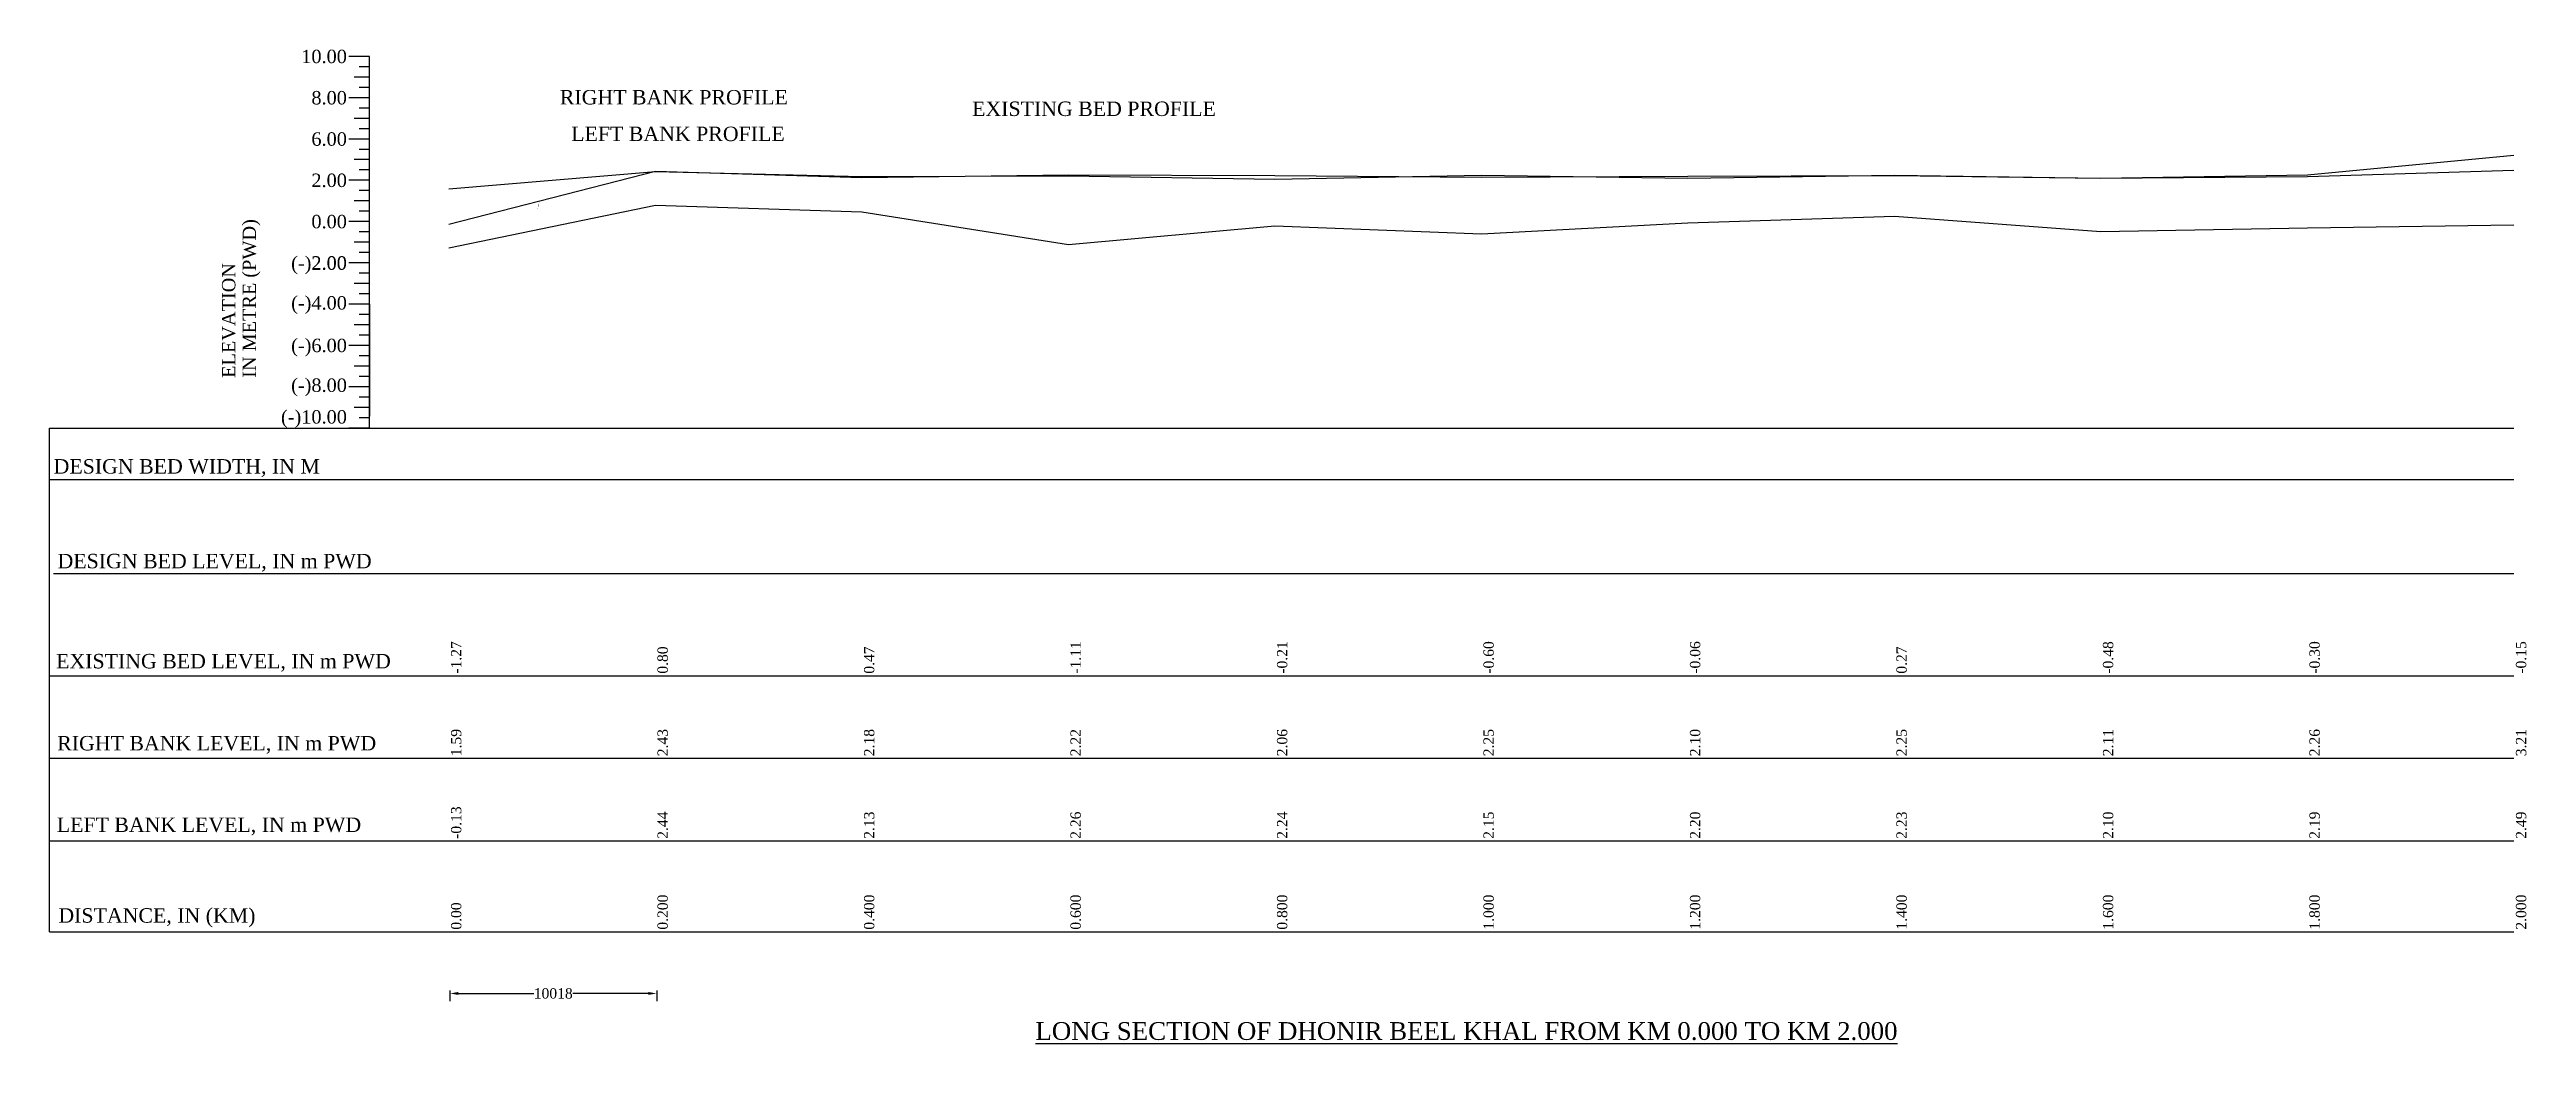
# Model space of a CAD drawing. Header units: metres. Extents: x -148477 to 168932, y -55673 to -2736.
# Drawn here: x -65868.9 to -65748.9, y -21774.2 to -21726.1 of the extents above; entities that cross this region are included whole.
import ezdxf
from ezdxf.enums import TextEntityAlignment as Align

# ---------------------------------------------------------------- set-up
doc = ezdxf.new("R2010")
doc.units = ezdxf.units.M
doc.styles.add('liza', font='times.ttf', dxfattribs={"height": 2})
doc.styles.get("Standard").update_dxf_attribs({"font": 'times.ttf'})
doc.dimstyles.get("Standard").update_dxf_attribs({"dimtxt": 0.5, "dimasz": 0.4075, "dimexe": 0.364, "dimexo": 0.219, "dimgap": 0.09, "dimtad": 0, "dimdec": 0, "dimlfac": 1000, "dimzin": 0, "dimdsep": 46, "dimtxsty": 'Standard', "dimcen": 0.09, "dimadec": 0, "dimazin": 0, "dimtfac": 1, "dimtdec": 0, "dimtofl": 0, "dimtmove": 0, "dimatfit": 3, "dimfxl": 1, "dimtolj": 1, "dimtzin": 0, "dimarcsym": 0})

msp = doc.modelspace()

# ---------------------------------------------------------------- texts
at = {"color": 0, "lineweight": 30}
for s, p in [('10.00', (-65854.4832, -21726.7554)), ('8.00', (-65854.4832, -21728.7554)), ('6.00', (-65854.4832, -21730.7554)), ('2.00', (-65854.4832, -21732.7554)), ('0.00', (-65854.4832, -21734.7554)), ('(-)2.00', (-65854.4832, -21736.7686)), ('2.00', (-65854.4832, -21736.7554)), ('(-)4.00', (-65854.4832, -21738.6936)), ('(-)6.00', (-65854.4832, -21740.7554)), ('(-)8.00', (-65854.4832, -21742.6804)), ('(-)10.00', (-65854.4832, -21744.2148))]:
    msp.add_text(s, height=0.65, dxfattribs=at).set_placement(p, align=Align.RIGHT)
for s, p in [('IN METRE (PWD)', (-65858.8832, -21742.0004)), ('ELEVATION', (-65859.8832, -21742.0004))]:
    msp.add_text(s, height=0.65, rotation=90, dxfattribs=at).set_placement(p)
at = {"color": 3, "lineweight": 30, "insert": (-65844.1706, -21728.0564), "char_height": 0.7, "attachment_point": 1}
msp.add_mtext('RIGHT BANK PROFILE', dxfattribs=at)
at = {"color": 2, "lineweight": 30, "insert": (-65824.2056, -21728.6145), "char_height": 0.7, "attachment_point": 1}
msp.add_mtext('EXISTING BED PROFILE', dxfattribs=at)
at = {"color": 6, "lineweight": 30, "insert": (-65843.6184, -21729.8302), "char_height": 0.7, "attachment_point": 1}
msp.add_mtext('LEFT BANK PROFILE', dxfattribs=at)
at = {"color": 0, "lineweight": 30, "char_height": 0.7, "attachment_point": 1}
for s, insert in [('DESIGN BED WIDTH, IN M', (-65868.6854, -21745.9363)), ('DESIGN BED LEVEL, IN m PWD', (-65868.4947, -21750.5247)), ('EXISTING BED LEVEL, IN m PWD', (-65868.5654, -21755.3733)), ('RIGHT BANK LEVEL, IN m PWD', (-65868.5105, -21759.3483)), ('LEFT BANK LEVEL, IN m PWD', (-65868.5334, -21763.298)), ('DISTANCE, IN (KM)', (-65868.4551, -21767.6911))]:
    msp.add_mtext(s, dxfattribs=dict(at, insert=insert))
at = {"color": 6, "linetype": 'Continuous', "lineweight": -3, "ltscale": 0.5, "char_height": 0.5, "width": 2.15, "attachment_point": 1, "rotation": 90, "style": 'liza'}
for s, insert in [('-1.27', (-65849.4404, -21756.3304)), ('-0.06', (-65789.4404, -21756.3304)), ('0.80', (-65839.4404, -21756.3304)), ('0.47', (-65829.4404, -21756.3304)), ('-1.11', (-65819.4404, -21756.3304)), ('-0.21', (-65809.4404, -21756.3304)), ('-0.60', (-65799.4404, -21756.3304)), ('0.27', (-65779.4404, -21756.3304)), ('-0.48', (-65769.4404, -21756.3304)), ('-0.30', (-65759.4404, -21756.3304)), ('-0.15', (-65749.4404, -21756.3304)), ('1.59', (-65849.4404, -21760.3304)), ('2.43', (-65839.4404, -21760.3304)), ('2.18', (-65829.4404, -21760.3304)), ('2.22', (-65819.4404, -21760.3304)), ('2.06', (-65809.4404, -21760.3304)), ('2.25', (-65799.4404, -21760.3304)), ('2.10', (-65789.4404, -21760.3304)), ('2.25', (-65779.4404, -21760.3304)), ('2.11', (-65769.4404, -21760.3304)), ('2.26', (-65759.4404, -21760.3304)), ('3.21', (-65749.4404, -21760.3304)), ('-0.13', (-65849.4404, -21764.3304)), ('2.44', (-65839.4404, -21764.3304)), ('2.13', (-65829.4404, -21764.3304)), ('2.26', (-65819.4404, -21764.3304)), ('2.24', (-65809.4404, -21764.3304)), ('2.15', (-65799.4404, -21764.3304)), ('2.20', (-65789.4404, -21764.3304)), ('2.23', (-65779.4404, -21764.3304)), ('2.10', (-65769.4404, -21764.3304)), ('2.19', (-65759.4404, -21764.3304)), ('2.49', (-65749.4404, -21764.3304)), ('0.00', (-65849.4404, -21768.7304)), ('0.200', (-65839.4404, -21768.7304)), ('0.400', (-65829.4404, -21768.7304)), ('0.600', (-65819.4404, -21768.7304)), ('0.800', (-65809.4404, -21768.7304)), ('1.000', (-65799.4404, -21768.7304)), ('1.200', (-65789.4404, -21768.7304)), ('1.400', (-65779.4404, -21768.7304)), ('1.600', (-65769.4404, -21768.7304)), ('1.800', (-65759.4404, -21768.7304)), ('2.000', (-65749.4404, -21768.7304))]:
    msp.add_mtext(s, dxfattribs=dict(at, insert=insert))
at = {"color": 0, "linetype": 'ByBlock', "lineweight": 30, "insert": (-65821.1385, -21773.2094), "char_height": 0.861585, "width": 43.932388, "attachment_point": 1}
msp.add_mtext('\\pi-861.6,l861.6,t3.705e+004;{\\LLONG SECTION OF DHONIR BEEL KHAL FROM KM 0.000 TO KM 2.000}', dxfattribs=at)

# ---------------------------------------------------------------- blocks, each defined once
blk = doc.blocks.new('*D382')
at = {"color": 0, "lineweight": -2, "ltscale": 0.5}
for p, q in [((-65849.49, -21771.67), (-65849.49, -21772.19)), ((-65849.09, -21771.82), (-65845.43, -21771.82)), ((-65839.88, -21771.82), (-65843.54, -21771.82)), ((-65839.48, -21771.67), (-65839.48, -21772.19))]:
    blk.add_line(p, q, dxfattribs=at)
at = {"color": 0, "linetype": 'Continuous', "lineweight": -3, "ltscale": 0.5}
for points in [[(-65849.09, -21771.75), (-65849.09, -21771.89), (-65849.49, -21771.82)], [(-65839.88, -21771.75), (-65839.88, -21771.89), (-65839.48, -21771.82)]]:
    blk.add_solid(points, dxfattribs=at)
at = {"layer": 'Defpoints', "color": 0, "linetype": 'Continuous', "lineweight": -3, "ltscale": 0.5}
for p in [(-65849.49, -21768.76), (-65839.48, -21768.76), (-65839.48, -21771.82)]:
    blk.add_point(p, dxfattribs=at)
at = {"color": 0, "linetype": 'Continuous', "lineweight": -3, "ltscale": 0.5, "insert": (-65844.49, -21771.82), "char_height": 0.5, "attachment_point": 5}
blk.add_mtext('\\A1;10018', dxfattribs=at)

# ---------------------------------------------------------------- dimensions: what is measured, and where the dimension line sits
at = {"color": 3, "linetype": 'Continuous', "lineweight": -3, "ltscale": 0.5}
dim = msp.add_linear_dim(base=(-65839.4769, -21771.8213), p1=(-65849.4947, -21768.7576), p2=(-65839.4769, -21768.7576), dimstyle='Standard', override={"dimfxl": 0.15, "dimfxlon": 1}, dxfattribs=at)
dim.commit()
dim.dimension.update_dxf_attribs({"geometry": '*D382', "text_midpoint": (-65844.4858, -21771.8213)})

# ---------------------------------------------------------------- linework, layer by layer
at = {"color": 0, "lineweight": 30}
for p, q in [((-65853.3832, -21726.4304), (-65854.3832, -21726.4304)), ((-65853.3832, -21726.9304), (-65853.8832, -21726.9304)), ((-65853.3832, -21744.4304), (-65853.3832, -21726.4304)), ((-65853.3832, -21727.4304), (-65854.1332, -21727.4304)), ((-65853.3832, -21727.9304), (-65853.8832, -21727.9304)), ((-65853.3832, -21728.4304), (-65854.3832, -21728.4304)), ((-65853.3832, -21728.4304), (-65854.3832, -21728.4304)), ((-65853.3832, -21728.4304), (-65854.3832, -21728.4304)), ((-65853.3832, -21729.4304), (-65854.1332, -21729.4304)), ((-65853.3832, -21728.9304), (-65853.8832, -21728.9304)), ((-65853.3832, -21730.4304), (-65854.3832, -21730.4304)), ((-65853.3832, -21730.4304), (-65854.3832, -21730.4304)), ((-65853.3832, -21729.9304), (-65853.8832, -21729.9304)), ((-65853.3832, -21731.4304), (-65854.1332, -21731.4304)), ((-65853.3832, -21731.4304), (-65854.1332, -21731.4304)), ((-65853.3832, -21730.9304), (-65853.8832, -21730.9304)), ((-65853.3832, -21730.9304), (-65853.8832, -21730.9304)), ((-65853.3832, -21731.9304), (-65853.8832, -21731.9304)), ((-65853.3832, -21732.4304), (-65854.3832, -21732.4304)), ((-65853.3832, -21732.9304), (-65853.8832, -21732.9304)), ((-65853.3832, -21733.4304), (-65854.1332, -21733.4304)), ((-65853.3832, -21733.9304), (-65853.8832, -21733.9304)), ((-65853.3832, -21734.4304), (-65854.3832, -21734.4304)), ((-65853.3832, -21735.4304), (-65854.1332, -21735.4304)), ((-65853.3832, -21734.9304), (-65853.8832, -21734.9304)), ((-65853.3832, -21736.4304), (-65854.3832, -21736.4304)), ((-65853.3832, -21735.9304), (-65853.8832, -21735.9304)), ((-65853.3832, -21737.4304), (-65854.1332, -21737.4304)), ((-65853.3832, -21736.9304), (-65853.8832, -21736.9304)), ((-65853.3832, -21737.9304), (-65853.8832, -21737.9304)), ((-65853.3832, -21738.4304), (-65854.3832, -21738.4304)), ((-65853.3832, -21738.9304), (-65853.8832, -21738.9304)), ((-65853.3832, -21739.4304), (-65854.1332, -21739.4304)), ((-65853.3832, -21739.9304), (-65853.8832, -21739.9304)), ((-65853.3832, -21740.4304), (-65854.3832, -21740.4304)), ((-65853.3832, -21741.4304), (-65854.1332, -21741.4304)), ((-65853.3832, -21740.9304), (-65853.8832, -21740.9304)), ((-65853.3832, -21742.4304), (-65854.3832, -21742.4304)), ((-65853.3832, -21741.9304), (-65853.8832, -21741.9304)), ((-65853.3832, -21743.4304), (-65854.1332, -21743.4304)), ((-65853.3832, -21742.9304), (-65853.8832, -21742.9304)), ((-65853.3832, -21743.9304), (-65853.8832, -21743.9304)), ((-65868.8832, -21744.4304), (-65749.5462, -21744.4304)), ((-65853.3832, -21744.4304), (-65854.3832, -21744.4304)), ((-65868.8832, -21746.9251), (-65749.5462, -21746.9251)), ((-65868.6889, -21751.4776), (-65749.5462, -21751.4776)), ((-65868.8832, -21768.8304), (-65749.5462, -21768.8304))]:
    msp.add_line(p, q, dxfattribs=at)
at = {"lineweight": 30}
for p, q in [((-65853.3832, -21738.4304), (-65853.3832, -21743.8604)), ((-65868.8832, -21768.8304), (-65868.8832, -21744.4304)), ((-65868.8832, -21756.4304), (-65749.5462, -21756.4304)), ((-65868.8832, -21760.4304), (-65749.5462, -21760.4304)), ((-65868.8832, -21764.4304), (-65749.5462, -21764.4304))]:
    msp.add_line(p, q, dxfattribs=at)
at = {"color": 3, "lineweight": 30}
msp.add_lwpolyline([(-65844.3498, -21728.4387, 0, 0, 0), (-65845.5061, -21728.4449, 0, 0, 0), (-65846.1256, -21731.4361, 0.2996, 0, 0), (-65846.3548, -21732.5715, 0, 0, 0)], format="xyseb", dxfattribs=at)
at = {"color": 2, "lineweight": 30}
msp.add_lwpolyline([(-65824.3372, -21729.0299, 0, 0, 0), (-65825.2092, -21729.0107, 0, 0, 0), (-65826.1848, -21733.1404, 0.2996, 0, 0), (-65826.4783, -21734.3897, 0, 0, 0)], format="xyseb", dxfattribs=at)
at = {"color": 6, "lineweight": 30}
msp.add_lwpolyline([(-65843.6832, -21730.2064, 0, 0, 0), (-65844.3883, -21730.206, 0, 0, 0), (-65844.9426, -21732.5557, 0.2996, 0, 0), (-65845.2194, -21733.6377, 0, 0, 0)], format="xyseb", dxfattribs=at)
at = {"color": 3, "linetype": 'Continuous', "lineweight": -3, "ltscale": 0.5}
msp.add_lwpolyline([(-65849.5404, -21732.8404), (-65839.5404, -21732.0034), (-65829.5404, -21732.2504), (-65819.5404, -21732.2104), (-65809.5404, -21732.3704), (-65799.5404, -21732.1804), (-65789.5404, -21732.3344), (-65779.5404, -21732.1824), (-65769.5404, -21732.3214), (-65759.5404, -21732.1704), (-65749.5404, -21731.2204)], dxfattribs=at)
at = {"color": 6, "linetype": 'Continuous', "lineweight": -3, "ltscale": 0.5}
msp.add_lwpolyline([(-65849.5404, -21734.5564), (-65839.5404, -21731.9934), (-65829.5404, -21732.3004), (-65819.5404, -21732.1704), (-65809.5404, -21732.1904), (-65799.5404, -21732.2804), (-65789.5404, -21732.2304), (-65779.5404, -21732.2004), (-65769.5404, -21732.3314), (-65759.5404, -21732.2404), (-65749.5404, -21731.9404)], dxfattribs=at)
at = {"color": 0, "lineweight": 30}
msp.add_lwpolyline([(-65858.3832, -21742.1304, 0, 0, 0), (-65858.3832, -21734.3838, 0.2767, 0, 0), (-65858.3832, -21733.8304, 0, 0, 0)], format="xyseb", dxfattribs=at)
at = {"color": 2, "linetype": 'Continuous', "lineweight": -3, "ltscale": 0.5}
msp.add_lwpolyline([(-65849.5404, -21735.6964), (-65839.5404, -21733.6334), (-65829.5404, -21733.9644), (-65819.5404, -21735.5444), (-65809.5404, -21734.6404), (-65799.5404, -21735.0304), (-65789.5404, -21734.4944), (-65779.5404, -21734.1624), (-65769.5404, -21734.9114), (-65759.5404, -21734.7354), (-65749.5404, -21734.5834)], dxfattribs=at)

msp.set_redraw_order([(e.dxf.handle, doc.entitydb.next_handle()) for e in msp.query("TEXT MTEXT ATTDEF DIMENSION ARC_DIMENSION")])  # texts and dimensions are drawn at this point

doc.saveas('drawing.dxf')
